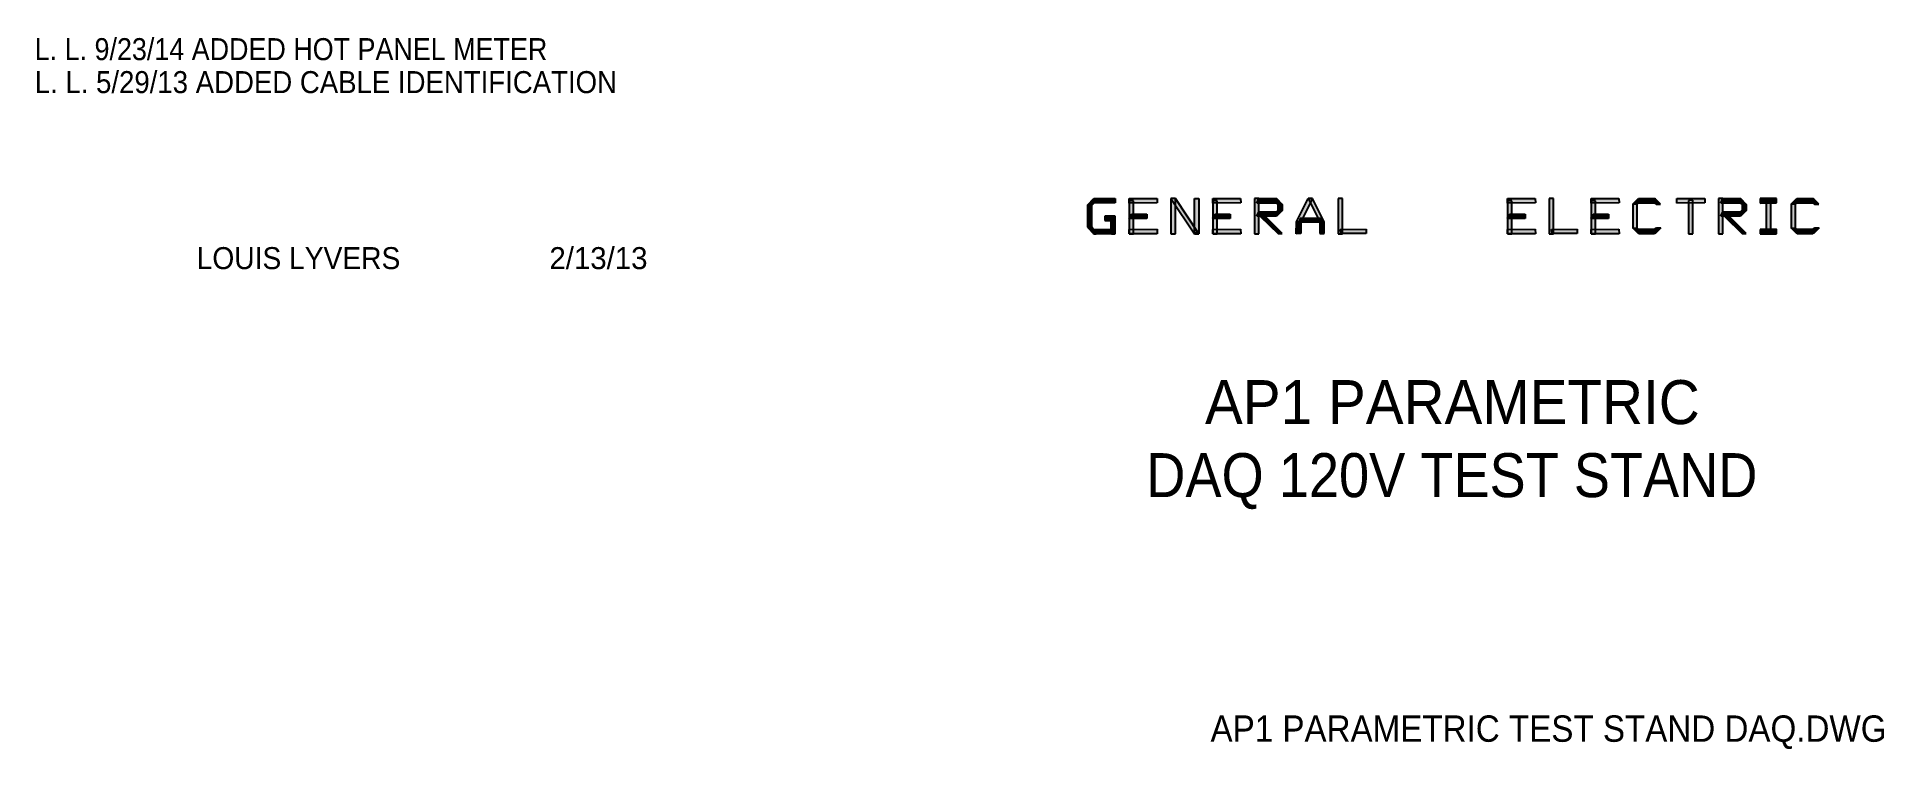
# Model space of a CAD drawing. Header units: inches. Extents: x 0.6 to 32.3, y 0.2 to 21.
# Drawn here: x 25.23 to 31.41, y 1.22 to 3.6 of the extents above; entities that cross this region are included whole.
import ezdxf

# ---------------------------------------------------------------- set-up
doc = ezdxf.new("R2010")
doc.units = ezdxf.units.IN
doc.header["$MEASUREMENT"] = 0
doc.layers.add('TEXT', color=4, linetype='Continuous')
doc.styles.add('SLDTEXTSTYLE0', font='TXT')
doc.styles.add('SLDTEXTSTYLE10', font='TXT', dxfattribs={"width": 0.9375})
doc.styles.add('SLDTEXTSTYLE14', font='TXT', dxfattribs={"width": 0.964286})
doc.styles.add('SLDTEXTSTYLE15', font='TXT', dxfattribs={"width": 0.921053})
doc.styles.add('SLDTEXTSTYLE4', font='TXT', dxfattribs={"width": 0.958333})
doc.styles.add('SLDTEXTSTYLE58', font='TXT', dxfattribs={"width": 0.914286})
doc.styles.add('SLDTEXTSTYLE8', font='TXT', dxfattribs={"width": 0.939394})

msp = doc.modelspace()

# ---------------------------------------------------------------- texts
at = {"layer": 'TEXT'}
for s, insert, char_height, attachment_point, style in [('L. L. 9/23/14 ADDED HOT PANEL METER', (25.2234, 3.5952), 0.073529, 1, 'SLDTEXTSTYLE58'), ('L. L. 5/29/13 ADDED CABLE IDENTIFICATION', (25.2234, 3.485), 0.073529, 1, 'SLDTEXTSTYLE10'), ('LOUIS LYVERS', (26.1052, 2.8967), 0.073529, 2, 'SLDTEXTSTYLE4'), ('2/13/13', (27.1081, 2.8967), 0.07353, 2, 'SLDTEXTSTYLE0'), ('AP1 PARAMETRIC TEST STAND DAQ.DWG', (29.1544, 1.3316), 0.088235, 1, 'SLDTEXTSTYLE8')]:
    msp.add_mtext(s, dxfattribs=dict(at, insert=insert, char_height=char_height, attachment_point=attachment_point, style=style))

# ---------------------------------------------------------------- blocks, each defined once
blk = doc.blocks.new('SW_NOTE_1')
at = {"layer": 'TEXT', "color": 0, "char_height": 0.147059, "attachment_point": 2}
for s, insert, style in [('AP1 PARAMETRIC', (1.0196, 0.1896), 'SLDTEXTSTYLE14'), ('DAQ 120V TEST STAND', (1.0179, -0.0545), 'SLDTEXTSTYLE15')]:
    blk.add_mtext(s, dxfattribs=dict(at, insert=insert, style=style))

# ---------------------------------------------------------------- hatches: boundary and pattern name
at = {"linetype": 'Continuous'}
for points in [[(28.7574, 3.0368), (28.7426, 3.0368), (28.7647, 3.0588), (28.7647, 3.0441)], [(28.7574, 3.0368), (28.7426, 3.0368), (28.7426, 2.9632), (28.7574, 2.9632)], [(28.7647, 3.0441), (28.7647, 3.0588), (28.8359, 3.0592), (28.8359, 3.0443)], [(28.8824, 3.0441), (28.8824, 3.0588), (28.9756, 3.0592), (28.9761, 3.0443)], [(28.8971, 2.9412), (28.8971, 3.0515), (28.8824, 3.0515), (28.8824, 2.9412)], [(29.0368, 3.0588), (29.0221, 3.0588), (29.0221, 2.9412), (29.0368, 2.9412)], [(29.0368, 3.0588), (29.0221, 3.0588), (29.1005, 2.9413), (29.1156, 2.9413)], [(29.1156, 3.0588), (29.1156, 2.9413), (29.1005, 2.9451), (29.1013, 3.0588)], [(29.1618, 3.0441), (29.1618, 3.0588), (29.255, 3.0592), (29.2555, 3.0443)], [(29.1765, 2.9412), (29.1765, 3.0515), (29.1618, 3.0515), (29.1618, 2.9412)], [(29.3162, 2.9412), (29.3162, 3.0588), (29.3015, 3.0588), (29.3015, 2.9412)], [(29.3088, 3.0441), (29.3162, 3.0588), (29.375, 3.0588), (29.375, 3.0441)], [(29.375, 3.0588), (29.375, 3.0441), (29.3824, 3.0368), (29.3948, 3.0383)], [(29.3948, 3.0197), (29.3948, 3.0391), (29.38, 3.0402), (29.38, 3.0141)], [(29.456, 2.9809), (29.4415, 2.9809), (29.4806, 3.0588), (29.4949, 3.0588)], [(29.5343, 2.9809), (29.4959, 3.0588), (29.4806, 3.0596), (29.5195, 2.9809)], [(29.5956, 3.0588), (29.5809, 3.0588), (29.5809, 2.9412), (29.5956, 2.9412)], [(30.1471, 3.0441), (30.1471, 3.0588), (30.2403, 3.0592), (30.2408, 3.0443)], [(30.1618, 2.9412), (30.1618, 3.0515), (30.1471, 3.0515), (30.1471, 2.9412)], [(30.3015, 3.0588), (30.2868, 3.0588), (30.2868, 2.9412), (30.3015, 2.9412)], [(30.4265, 3.0441), (30.4265, 3.0588), (30.5197, 3.0592), (30.5202, 3.0443)], [(30.4412, 2.9412), (30.4412, 3.0515), (30.4265, 3.0515), (30.4265, 2.9412)], [(30.6006, 3.0589), (30.5812, 3.0398), (30.5664, 3.0398), (30.5856, 3.0589)], [(30.5809, 2.9559), (30.5809, 3.0441), (30.5664, 3.0398), (30.5664, 2.961)], [(30.6471, 3.0441), (30.5809, 3.0441), (30.5882, 3.0588), (30.6397, 3.0588)], [(30.6591, 3.0398), (30.6397, 3.0588), (30.6397, 3.0441), (30.6441, 3.0398)], [(30.7132, 3.0441), (30.7132, 3.0588), (30.8071, 3.0593), (30.8071, 3.0442)], [(30.7673, 3.0542), (30.7525, 3.053), (30.7525, 2.9406), (30.7673, 2.9406)], [(30.8676, 2.9412), (30.8676, 3.0588), (30.8529, 3.0588), (30.8529, 2.9412)], [(30.8603, 3.0441), (30.8676, 3.0588), (30.9265, 3.0588), (30.9265, 3.0441)], [(30.9265, 3.0588), (30.9265, 3.0441), (30.9338, 3.0368), (30.9463, 3.0383)], [(30.9463, 3.0197), (30.9463, 3.0391), (30.9315, 3.0402), (30.9315, 3.0141)], [(30.9926, 3.0588), (30.9926, 3.0441), (31.0465, 3.0443), (31.0465, 3.0594)], [(31.0272, 3.0476), (31.0123, 3.0555), (31.0123, 2.949), (31.0272, 2.9484)], [(31.13, 3.0589), (31.1107, 3.0398), (31.0958, 3.0398), (31.1151, 3.0589)], [(31.1103, 2.9559), (31.1103, 3.0441), (31.0958, 3.0398), (31.0958, 2.961)], [(31.1765, 3.0441), (31.1103, 3.0441), (31.1176, 3.0588), (31.1691, 3.0588)], [(31.1885, 3.0398), (31.1691, 3.0588), (31.1691, 3.0441), (31.1735, 3.0398)], [(28.8015, 3), (28.8015, 2.9853), (28.8309, 2.9853), (28.8309, 3)], [(28.8294, 2.9898), (28.8211, 2.988), (28.8211, 2.9492), (28.8289, 2.9499)], [(28.8359, 2.9413), (28.8359, 3.0003), (28.8235, 3), (28.8235, 2.9412)], [(28.8824, 2.9926), (28.8897, 3.0074), (28.9412, 3.0074), (28.9412, 2.9926)], [(29.1618, 2.9926), (29.1691, 3.0074), (29.2206, 3.0074), (29.2206, 2.9926)], [(29.3088, 3), (29.3162, 3.0147), (29.375, 3.0147), (29.375, 3)], [(29.3369, 2.9995), (29.322, 2.9995), (29.3805, 2.9417), (29.3943, 2.9417)], [(29.375, 3), (29.375, 3.0147), (29.3824, 3.0221), (29.3948, 3.0197)], [(29.456, 2.9417), (29.4412, 2.9412), (29.4415, 2.9809), (29.456, 2.9809)], [(29.454, 2.9928), (29.4512, 2.9809), (29.5273, 2.9809), (29.5238, 2.9921)], [(29.5343, 2.9417), (29.5343, 2.9809), (29.5195, 2.9857), (29.5195, 2.9417)], [(30.1471, 2.9926), (30.1544, 3.0074), (30.2059, 3.0074), (30.2059, 2.9926)], [(30.4265, 2.9926), (30.4338, 3.0074), (30.4853, 3.0074), (30.4853, 2.9926)], [(30.8603, 3), (30.8676, 3.0147), (30.9265, 3.0147), (30.9265, 3)], [(30.8883, 2.9995), (30.8735, 2.9995), (30.932, 2.9417), (30.9458, 2.9417)], [(30.9265, 3), (30.9265, 3.0147), (30.9338, 3.0221), (30.9463, 3.0197)], [(28.7574, 2.9632), (28.7426, 2.9632), (28.7647, 2.9412), (28.7721, 2.9412)], [(28.8235, 2.9412), (28.7647, 2.9412), (28.7574, 2.9559), (28.8309, 2.9559)], [(28.9761, 2.9413), (28.8824, 2.9412), (28.8824, 2.9559), (28.9756, 2.9563)], [(29.2555, 2.9413), (29.1618, 2.9412), (29.1618, 2.9559), (29.255, 2.9563)], [(29.5907, 2.9417), (29.5882, 2.9559), (29.6743, 2.9563), (29.6743, 2.9417)], [(30.2408, 2.9413), (30.1471, 2.9412), (30.1471, 2.9559), (30.2403, 2.9563)], [(30.2966, 2.9417), (30.2941, 2.9559), (30.3802, 2.9563), (30.3802, 2.9417)], [(30.5202, 2.9413), (30.4265, 2.9412), (30.4265, 2.9559), (30.5197, 2.9563)], [(30.5863, 2.9413), (30.5664, 2.961), (30.5812, 2.9603), (30.6001, 2.9413)], [(30.5907, 2.9413), (30.5851, 2.9564), (30.6458, 2.9564), (30.6387, 2.9413)], [(30.6397, 2.9413), (30.6315, 2.9505), (30.6453, 2.9617), (30.6596, 2.9617)], [(30.9926, 2.9559), (30.9926, 2.9412), (31.0465, 2.9411), (31.0465, 2.9563)], [(31.1157, 2.9413), (31.0958, 2.961), (31.1107, 2.9603), (31.1295, 2.9413)], [(31.1201, 2.9413), (31.1145, 2.9564), (31.1752, 2.9564), (31.1681, 2.9413)], [(31.1692, 2.9413), (31.1609, 2.9505), (31.1747, 2.9617), (31.189, 2.9617)]]:
    msp.add_hatch(color=7, dxfattribs=at).paths.add_polyline_path(points, flags=0)

# ---------------------------------------------------------------- linework, layer by layer
at = {"layer": 'TEXT'}
for p, q in [((28.7426, 3.0368), (28.7647, 3.0588)), ((28.7426, 3.0368), (28.7426, 2.9632)), ((28.7574, 3.0368), (28.7426, 3.0368)), ((28.7574, 3.0368), (28.7426, 3.0368)), ((28.7647, 3.0441), (28.7574, 3.0368)), ((28.7574, 2.9632), (28.7574, 3.0368)), ((28.7647, 3.0588), (28.8359, 3.0592)), ((28.7647, 3.0441), (28.7647, 3.0588)), ((28.7647, 3.0588), (28.7647, 3.0441)), ((28.8359, 3.0443), (28.7647, 3.0441)), ((28.8359, 3.0592), (28.8359, 3.0443)), ((28.8824, 3.0588), (28.9756, 3.0592)), ((28.8824, 3.0441), (28.8824, 3.0588)), ((28.8824, 3.0515), (28.8824, 2.9412)), ((28.8971, 3.0515), (28.8824, 3.0515)), ((28.9761, 3.0443), (28.8824, 3.0441)), ((28.8971, 2.9412), (28.8971, 3.0515)), ((28.9756, 3.0592), (28.9761, 3.0443)), ((29.0221, 3.0588), (29.0221, 2.9412)), ((29.0368, 3.0588), (29.0221, 3.0588)), ((29.0221, 3.0588), (29.1005, 2.9413)), ((29.0368, 3.0588), (29.0221, 3.0588)), ((29.0368, 2.9412), (29.0368, 3.0588)), ((29.1156, 2.9413), (29.0368, 3.0588)), ((29.1005, 2.9451), (29.1013, 3.0588)), ((29.1013, 3.0588), (29.1156, 3.0588)), ((29.1156, 3.0588), (29.1156, 2.9413)), ((29.1618, 3.0588), (29.255, 3.0592)), ((29.1618, 3.0441), (29.1618, 3.0588)), ((29.1618, 3.0515), (29.1618, 2.9412)), ((29.1765, 3.0515), (29.1618, 3.0515)), ((29.2555, 3.0443), (29.1618, 3.0441)), ((29.1765, 2.9412), (29.1765, 3.0515)), ((29.255, 3.0592), (29.2555, 3.0443)), ((29.3015, 3.0588), (29.3015, 2.9412)), ((29.3162, 3.0588), (29.3015, 3.0588)), ((29.3088, 3.0441), (29.3162, 3.0588)), ((29.375, 3.0441), (29.3088, 3.0441)), ((29.3162, 2.9412), (29.3162, 3.0588)), ((29.3162, 3.0588), (29.375, 3.0588)), ((29.375, 3.0588), (29.375, 3.0441)), ((29.3948, 3.0383), (29.375, 3.0588)), ((29.375, 3.0588), (29.375, 3.0441)), ((29.375, 3.0441), (29.3824, 3.0368)), ((29.38, 3.0402), (29.38, 3.0141)), ((29.3948, 3.0391), (29.38, 3.0402)), ((29.3824, 3.0368), (29.3948, 3.0383)), ((29.3948, 3.0197), (29.3948, 3.0391)), ((29.4415, 2.9809), (29.4806, 3.0588)), ((29.4949, 3.0588), (29.456, 2.9809)), ((29.4806, 3.0596), (29.5195, 2.9809)), ((29.4959, 3.0588), (29.4806, 3.0596)), ((29.4806, 3.0588), (29.4949, 3.0588)), ((29.5343, 2.9809), (29.4959, 3.0588)), ((29.5809, 3.0588), (29.5809, 2.9412)), ((29.5956, 3.0588), (29.5809, 3.0588)), ((29.5956, 2.9412), (29.5956, 3.0588)), ((30.1471, 3.0588), (30.2403, 3.0592)), ((30.1471, 3.0441), (30.1471, 3.0588)), ((30.1471, 3.0515), (30.1471, 2.9412)), ((30.1618, 3.0515), (30.1471, 3.0515)), ((30.2408, 3.0443), (30.1471, 3.0441)), ((30.1618, 2.9412), (30.1618, 3.0515)), ((30.2403, 3.0592), (30.2408, 3.0443)), ((30.2868, 3.0588), (30.2868, 2.9412)), ((30.3015, 3.0588), (30.2868, 3.0588)), ((30.3015, 2.9412), (30.3015, 3.0588)), ((30.4265, 3.0588), (30.5197, 3.0592)), ((30.4265, 3.0441), (30.4265, 3.0588)), ((30.4265, 3.0515), (30.4265, 2.9412)), ((30.4412, 3.0515), (30.4265, 3.0515)), ((30.5202, 3.0443), (30.4265, 3.0441)), ((30.4412, 2.9412), (30.4412, 3.0515)), ((30.5197, 3.0592), (30.5202, 3.0443)), ((30.5664, 3.0398), (30.5856, 3.0589)), ((30.5809, 3.0441), (30.5664, 3.0398)), ((30.5664, 3.0398), (30.5664, 2.961)), ((30.5812, 3.0398), (30.5664, 3.0398)), ((30.5809, 3.0441), (30.5882, 3.0588)), ((30.5809, 2.9559), (30.5809, 3.0441)), ((30.6471, 3.0441), (30.5809, 3.0441)), ((30.6006, 3.0589), (30.5812, 3.0398)), ((30.5856, 3.0589), (30.6006, 3.0589)), ((30.5882, 3.0588), (30.6397, 3.0588)), ((30.6591, 3.0398), (30.6397, 3.0588)), ((30.6397, 3.0588), (30.6397, 3.0441)), ((30.6397, 3.0588), (30.6471, 3.0441)), ((30.6397, 3.0441), (30.6441, 3.0398)), ((30.6441, 3.0398), (30.6591, 3.0398)), ((30.7132, 3.0588), (30.8071, 3.0593)), ((30.7132, 3.0441), (30.7132, 3.0588)), ((30.8071, 3.0442), (30.7132, 3.0441)), ((30.7673, 3.0542), (30.7525, 3.053)), ((30.7525, 3.053), (30.7525, 2.9406)), ((30.7673, 2.9406), (30.7673, 3.0542)), ((30.8071, 3.0593), (30.8071, 3.0442)), ((30.8529, 3.0588), (30.8529, 2.9412)), ((30.8676, 3.0588), (30.8529, 3.0588)), ((30.8603, 3.0441), (30.8676, 3.0588)), ((30.9265, 3.0441), (30.8603, 3.0441)), ((30.8676, 3.0588), (30.9265, 3.0588)), ((30.8676, 2.9412), (30.8676, 3.0588)), ((30.9463, 3.0383), (30.9265, 3.0588)), ((30.9265, 3.0588), (30.9265, 3.0441)), ((30.9265, 3.0588), (30.9265, 3.0441)), ((30.9265, 3.0441), (30.9338, 3.0368)), ((30.9315, 3.0402), (30.9315, 3.0141)), ((30.9463, 3.0391), (30.9315, 3.0402)), ((30.9338, 3.0368), (30.9463, 3.0383)), ((30.9463, 3.0197), (30.9463, 3.0391)), ((31.0465, 3.0594), (30.9926, 3.0588)), ((30.9926, 3.0588), (30.9926, 3.0441)), ((30.9926, 3.0441), (31.0465, 3.0443)), ((31.0123, 3.0555), (31.0123, 2.949)), ((31.0272, 3.0476), (31.0123, 3.0555)), ((31.0272, 2.9484), (31.0272, 3.0476)), ((31.0465, 3.0443), (31.0465, 3.0594)), ((31.0958, 3.0398), (31.1151, 3.0589)), ((31.1103, 3.0441), (31.0958, 3.0398)), ((31.1107, 3.0398), (31.0958, 3.0398)), ((31.0958, 3.0398), (31.0958, 2.961)), ((31.1103, 3.0441), (31.1176, 3.0588)), ((31.1765, 3.0441), (31.1103, 3.0441)), ((31.1103, 2.9559), (31.1103, 3.0441)), ((31.13, 3.0589), (31.1107, 3.0398)), ((31.1151, 3.0589), (31.13, 3.0589)), ((31.1176, 3.0588), (31.1691, 3.0588)), ((31.1691, 3.0588), (31.1765, 3.0441)), ((31.1885, 3.0398), (31.1691, 3.0588)), ((31.1691, 3.0588), (31.1691, 3.0441)), ((31.1691, 3.0441), (31.1735, 3.0398)), ((31.1735, 3.0398), (31.1885, 3.0398)), ((28.8309, 3), (28.8015, 3)), ((28.8015, 3), (28.8015, 2.9853)), ((28.8015, 2.9853), (28.8309, 2.9853)), ((28.8294, 2.9898), (28.8211, 2.988)), ((28.8211, 2.988), (28.8211, 2.9492)), ((28.8359, 3.0003), (28.8235, 3)), ((28.8235, 3), (28.8235, 2.9412)), ((28.8289, 2.9499), (28.8294, 2.9898)), ((28.8309, 2.9853), (28.8309, 3)), ((28.8359, 2.9413), (28.8359, 3.0003)), ((28.8824, 2.9926), (28.8897, 3.0074)), ((28.9412, 2.9926), (28.8824, 2.9926)), ((28.8897, 3.0074), (28.9412, 3.0074)), ((28.9412, 3.0074), (28.9412, 2.9926)), ((29.1618, 2.9926), (29.1691, 3.0074)), ((29.2206, 2.9926), (29.1618, 2.9926)), ((29.1691, 3.0074), (29.2206, 3.0074)), ((29.2206, 3.0074), (29.2206, 2.9926)), ((29.3088, 3), (29.3162, 3.0147)), ((29.375, 3), (29.3088, 3)), ((29.3162, 3.0147), (29.375, 3.0147)), ((29.322, 2.9995), (29.3805, 2.9417)), ((29.3369, 2.9995), (29.322, 2.9995)), ((29.3943, 2.9417), (29.3369, 2.9995)), ((29.375, 3.0147), (29.3824, 3.0221)), ((29.3948, 3.0197), (29.375, 3)), ((29.375, 3.0147), (29.375, 3)), ((29.375, 3), (29.375, 3.0147)), ((29.38, 3.0141), (29.3948, 3.0197)), ((29.3824, 3.0221), (29.3948, 3.0197)), ((29.4412, 2.9412), (29.4415, 2.9809)), ((29.4415, 2.9809), (29.456, 2.9809)), ((29.456, 2.9809), (29.4415, 2.9809)), ((29.454, 2.9928), (29.4512, 2.9809)), ((29.4512, 2.9809), (29.5273, 2.9809)), ((29.5238, 2.9921), (29.454, 2.9928)), ((29.456, 2.9809), (29.456, 2.9417)), ((29.5195, 2.9857), (29.5195, 2.9417)), ((29.5343, 2.9809), (29.5195, 2.9857)), ((29.5195, 2.9809), (29.5343, 2.9809)), ((29.5273, 2.9809), (29.5238, 2.9921)), ((29.5343, 2.9417), (29.5343, 2.9809)), ((30.1471, 2.9926), (30.1544, 3.0074)), ((30.2059, 2.9926), (30.1471, 2.9926)), ((30.1544, 3.0074), (30.2059, 3.0074)), ((30.2059, 3.0074), (30.2059, 2.9926)), ((30.4265, 2.9926), (30.4338, 3.0074)), ((30.4853, 2.9926), (30.4265, 2.9926)), ((30.4338, 3.0074), (30.4853, 3.0074)), ((30.4853, 3.0074), (30.4853, 2.9926)), ((30.8603, 3), (30.8676, 3.0147)), ((30.9265, 3), (30.8603, 3)), ((30.8676, 3.0147), (30.9265, 3.0147)), ((30.8735, 2.9995), (30.932, 2.9417)), ((30.8883, 2.9995), (30.8735, 2.9995)), ((30.9458, 2.9417), (30.8883, 2.9995)), ((30.9265, 3.0147), (30.9338, 3.0221)), ((30.9463, 3.0197), (30.9265, 3)), ((30.9265, 3), (30.9265, 3.0147)), ((30.9265, 3.0147), (30.9265, 3)), ((30.9315, 3.0141), (30.9463, 3.0197)), ((30.9338, 3.0221), (30.9463, 3.0197)), ((28.7426, 2.9632), (28.7574, 2.9632)), ((28.7426, 2.9632), (28.7647, 2.9412)), ((28.7574, 2.9632), (28.7426, 2.9632)), ((28.7721, 2.9412), (28.7574, 2.9632)), ((28.7574, 2.9559), (28.8309, 2.9559)), ((28.7647, 2.9412), (28.7574, 2.9559)), ((28.7647, 2.9412), (28.7721, 2.9412)), ((28.8235, 2.9412), (28.7647, 2.9412)), ((28.8211, 2.9492), (28.8289, 2.9499)), ((28.8309, 2.9559), (28.8235, 2.9412)), ((28.8235, 2.9412), (28.8359, 2.9413)), ((28.8824, 2.9559), (28.9756, 2.9563)), ((28.8824, 2.9412), (28.8824, 2.9559)), ((28.9761, 2.9413), (28.8824, 2.9412)), ((28.8824, 2.9412), (28.8971, 2.9412)), ((28.9756, 2.9563), (28.9761, 2.9413)), ((29.0221, 2.9412), (29.0368, 2.9412)), ((29.1156, 2.9413), (29.1005, 2.9451)), ((29.1005, 2.9413), (29.1156, 2.9413)), ((29.1618, 2.9559), (29.255, 2.9563)), ((29.1618, 2.9412), (29.1618, 2.9559)), ((29.2555, 2.9413), (29.1618, 2.9412)), ((29.1618, 2.9412), (29.1765, 2.9412)), ((29.255, 2.9563), (29.2555, 2.9413)), ((29.3015, 2.9412), (29.3162, 2.9412)), ((29.3805, 2.9417), (29.3943, 2.9417)), ((29.456, 2.9417), (29.4412, 2.9412)), ((29.5195, 2.9417), (29.5343, 2.9417)), ((29.5809, 2.9412), (29.5956, 2.9412)), ((29.5882, 2.9559), (29.6743, 2.9563)), ((29.5907, 2.9417), (29.5882, 2.9559)), ((29.6743, 2.9417), (29.5907, 2.9417)), ((29.6743, 2.9563), (29.6743, 2.9417)), ((30.1471, 2.9559), (30.2403, 2.9563)), ((30.1471, 2.9412), (30.1471, 2.9559)), ((30.2408, 2.9413), (30.1471, 2.9412)), ((30.1471, 2.9412), (30.1618, 2.9412)), ((30.2403, 2.9563), (30.2408, 2.9413)), ((30.2868, 2.9412), (30.3015, 2.9412)), ((30.2941, 2.9559), (30.3802, 2.9563)), ((30.2966, 2.9417), (30.2941, 2.9559)), ((30.3802, 2.9417), (30.2966, 2.9417)), ((30.3802, 2.9563), (30.3802, 2.9417)), ((30.4265, 2.9559), (30.5197, 2.9563)), ((30.4265, 2.9412), (30.4265, 2.9559)), ((30.5202, 2.9413), (30.4265, 2.9412)), ((30.4265, 2.9412), (30.4412, 2.9412)), ((30.5197, 2.9563), (30.5202, 2.9413)), ((30.5863, 2.9413), (30.5664, 2.961)), ((30.5664, 2.961), (30.5812, 2.9603)), ((30.5664, 2.961), (30.5809, 2.9559)), ((30.5812, 2.9603), (30.6001, 2.9413)), ((30.5851, 2.9564), (30.6458, 2.9564)), ((30.5907, 2.9413), (30.5851, 2.9564)), ((30.6001, 2.9413), (30.5863, 2.9413)), ((30.6387, 2.9413), (30.5907, 2.9413)), ((30.6315, 2.9505), (30.6453, 2.9617)), ((30.6397, 2.9413), (30.6315, 2.9505)), ((30.6458, 2.9564), (30.6387, 2.9413)), ((30.6596, 2.9617), (30.6397, 2.9413)), ((30.6453, 2.9617), (30.6596, 2.9617)), ((30.7525, 2.9406), (30.7673, 2.9406)), ((30.8529, 2.9412), (30.8676, 2.9412)), ((30.932, 2.9417), (30.9458, 2.9417)), ((31.0465, 2.9563), (30.9926, 2.9559)), ((30.9926, 2.9559), (30.9926, 2.9412)), ((30.9926, 2.9412), (31.0465, 2.9411)), ((31.0123, 2.949), (31.0272, 2.9484)), ((31.0465, 2.9411), (31.0465, 2.9563)), ((31.0958, 2.961), (31.1103, 2.9559)), ((31.1157, 2.9413), (31.0958, 2.961)), ((31.0958, 2.961), (31.1107, 2.9603)), ((31.1107, 2.9603), (31.1295, 2.9413)), ((31.1145, 2.9564), (31.1752, 2.9564)), ((31.1201, 2.9413), (31.1145, 2.9564)), ((31.1295, 2.9413), (31.1157, 2.9413)), ((31.1681, 2.9413), (31.1201, 2.9413)), ((31.1609, 2.9505), (31.1747, 2.9617)), ((31.1692, 2.9413), (31.1609, 2.9505)), ((31.1752, 2.9564), (31.1681, 2.9413)), ((31.189, 2.9617), (31.1692, 2.9413)), ((31.1747, 2.9617), (31.189, 2.9617))]:
    msp.add_line(p, q, dxfattribs=at)

# ---------------------------------------------------------------- block references
msp.add_blockref('SW_NOTE_1', (28.9434, 2.2626), dxfattribs=at)

msp.set_redraw_order([(e.dxf.handle, doc.entitydb.next_handle()) for e in msp.query("TEXT MTEXT ATTDEF DIMENSION ARC_DIMENSION")])  # texts and dimensions are drawn at this point

doc.saveas('drawing.dxf')
